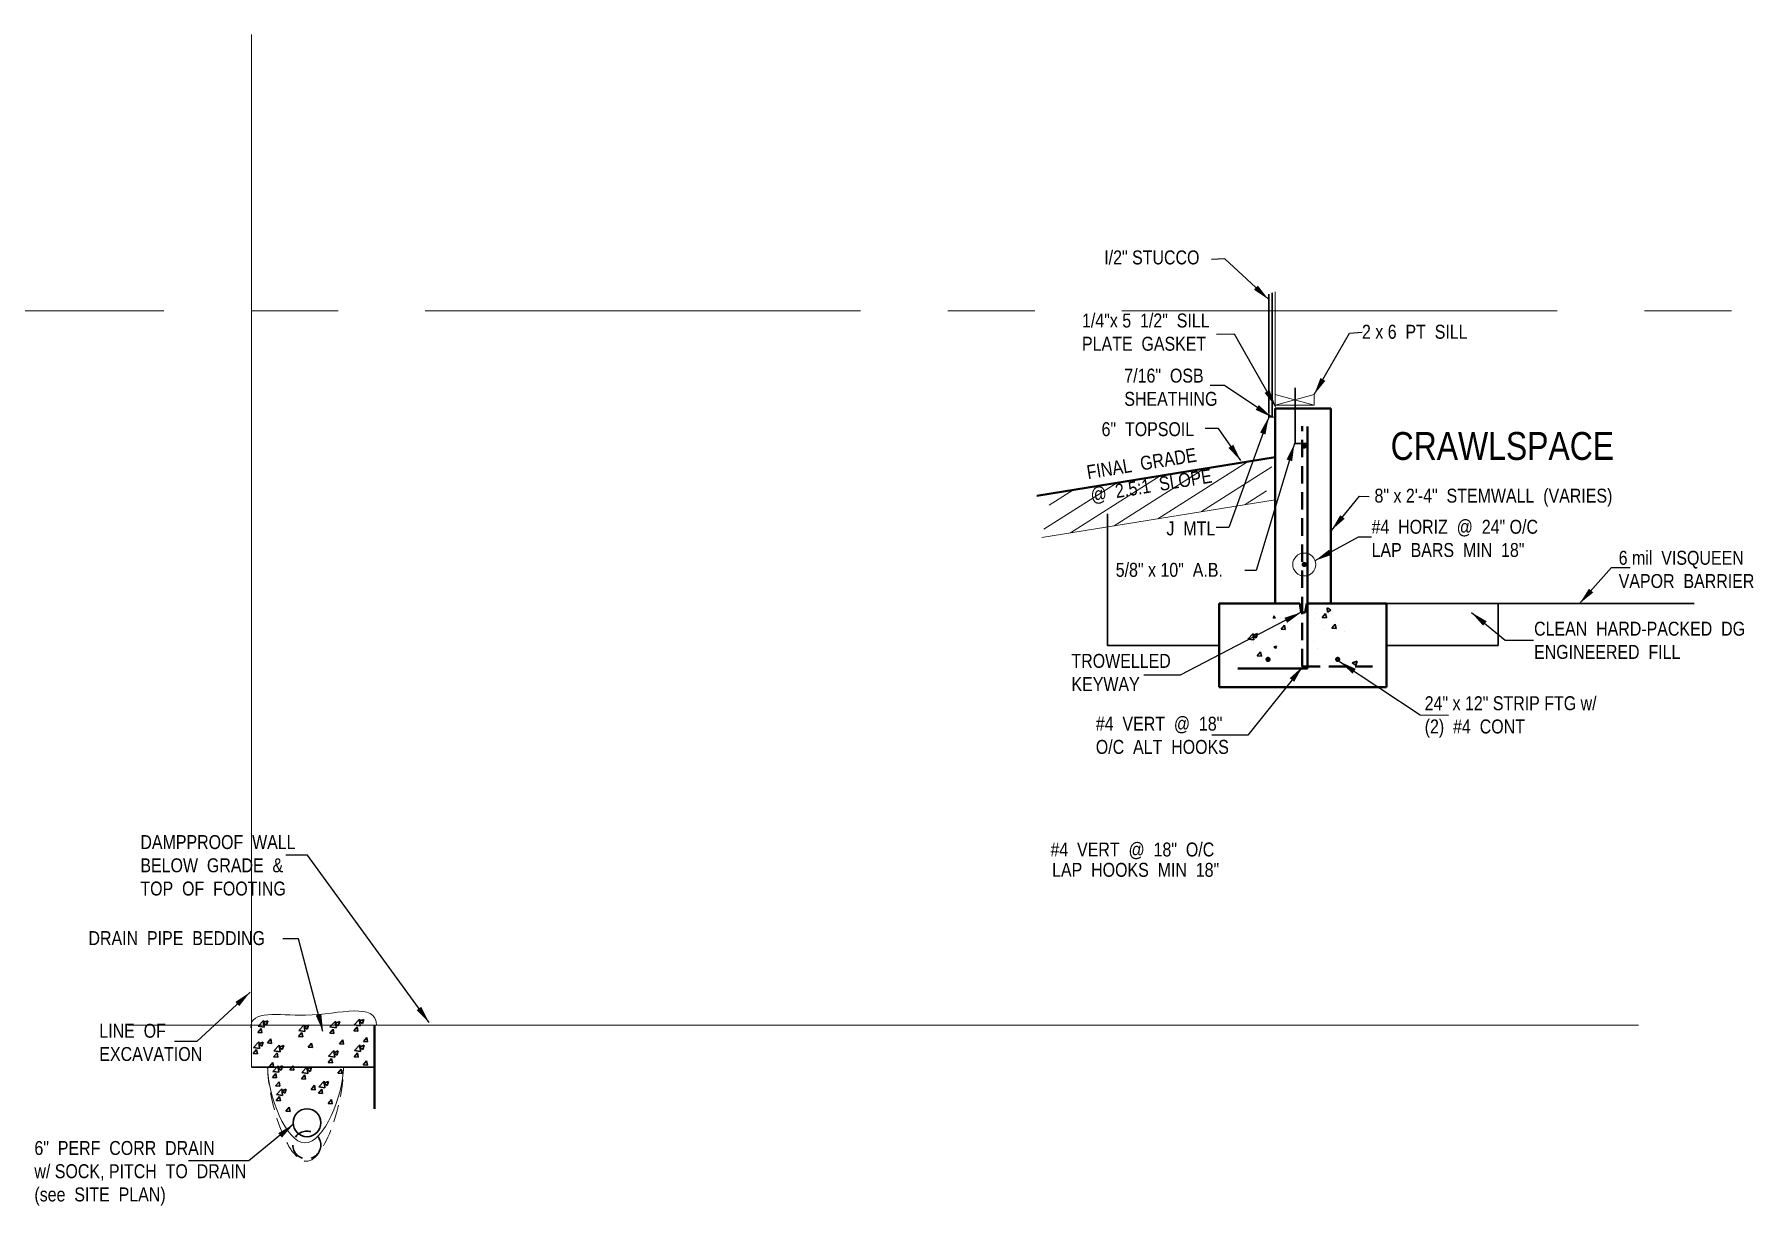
# Model space of a CAD drawing. Header units: inches. Extents: x 2775 to 28360, y 1488 to 9823.
# Drawn here: x 12912.4 to 13159.1, y 1973.4 to 2141.5 of the extents above; entities that cross this region are included whole.
import ezdxf

# ---------------------------------------------------------------- set-up
doc = ezdxf.new("R2010")
doc.units = ezdxf.units.IN
doc.header["$LTSCALE"] = 0.5
doc.header["$MEASUREMENT"] = 0
for name, pattern in [('CENTER', [2, 1.25, -0.25, 0.25, -0.25]), ('DASHED', [0.75, 0.5, -0.25]), ('HIDDEN', [0.375, 0.25, -0.125])]:
    doc.linetypes.add(name, pattern=pattern)
for name, color, linetype, lineweight in [('CONCRETE', 7, 'CONTINUOUS', 30), ('FOUNDATION', 7, 'CONTINUOUS', 40), ('FOUNDATION TEXT', 7, 'CONTINUOUS', 9), ('LAYOUT', 6, 'CONTINUOUS', 9)]:
    doc.layers.add(name, color=color, linetype=linetype, lineweight=lineweight)
doc.layers.add('FINFRAMING', color=4, linetype='CONTINUOUS')
doc.styles.add('ARCHENT', font='technical.ttf', dxfattribs={"height": 2})
doc.dimstyles.new('ARCHENTLTD', dxfattribs={"dimtxt": 12, "dimasz": 6, "dimexe": 9, "dimexo": 3, "dimgap": 1, "dimtad": 0, "dimdec": 4, "dimzin": 1, "dimdsep": 46, "dimlunit": 4, "dimtxsty": 'ARCHENT', "dimcen": 6, "dimaunit": 1, "dimadec": 5, "dimazin": 0, "dimtfac": 1, "dimtdec": 4, "dimtofl": 0, "dimtmove": 0, "dimatfit": 3, "dimfxl": 1, "dimfrac": 2, "dimtolj": 1, "dimtzin": 0, "dimarcsym": 0})

msp = doc.modelspace()

# ---------------------------------------------------------------- texts
at = {"layer": 'CONCRETE', "color": 7, "linetype": 'Continuous', "lineweight": 9, "ltscale": 0.125, "char_height": 2, "attachment_point": 1, "style": 'ARCHENT'}
for s, insert in [('I/2" STUCCO', (13065.92725, 2110.48453)), ('1/4"x 5  1/2"  SILL  \\PPLATE  GASKET', (13062.73768, 2101.42782)), ('7/16"  OSB\\PSHEATHING', (13068.81298, 2093.51898)), ('6"  TOPSOIL', (13065.54621, 2085.83827)), ('J  MTL', (13074.86221, 2071.59042)), ('5/8" x 10"  A.B.', (13067.57935, 2065.64794)), ('DAMPPROOF  WALL \\PBELOW  GRADE  &\\PTOP  OF  FOOTING', (12927.58078, 2026.57764)), ('DRAIN  PIPE  BEDDING', (12920.13133, 2012.79777)), ('6"  PERF  CORR  DRAIN\\Pw/ SOCK, PITCH  TO  DRAIN\\P(see  SITE  PLAN)', (12912.36937, 1982.6758))]:
    msp.add_mtext(s, dxfattribs=dict(at, insert=insert))
at = {"layer": 'CONCRETE', "color": 7, "linetype": 'Continuous', "lineweight": 9, "ltscale": 0.125, "attachment_point": 1, "style": 'ARCHENT'}
for s, insert, char_height, width in [('2 x 6  PT  SILL', (13102.92298, 2099.81191), 2, 19.8125), ('CRAWLSPACE', (13107.04353, 2084.42417), 4, 36.0625), ('6 mil  VISQUEEN  \\PVAPOR  BARRIER', (13139.77091, 2067.37481), 2, 36.0625)]:
    msp.add_mtext(s, dxfattribs=dict(at, insert=insert, char_height=char_height, width=width))
at = {"layer": 'CONCRETE', "color": 7, "linetype": 'Continuous', "lineweight": 9, "ltscale": 0.15, "char_height": 2, "attachment_point": 1, "style": 'ARCHENT'}
for s, insert in [('#4  VERT  @  18"  O/C', (13058.20804, 2025.51159)), ('LAP  HOOKS  MIN  18"', (13058.44489, 2022.59517))]:
    msp.add_mtext(s, dxfattribs=dict(at, insert=insert))
at = {"layer": 'CONCRETE', "color": 7, "linetype": 'Continuous', "lineweight": 9, "ltscale": 0.15, "insert": (12921.68829, 1999.49819), "char_height": 2, "width": 29.8125, "attachment_point": 1, "style": 'ARCHENT'}
msp.add_mtext('LINE  OF\\PEXCAVATION', dxfattribs=at)
at = {"layer": 'FOUNDATION TEXT', "color": 7, "linetype": 'Continuous', "lineweight": 9, "ltscale": 0.125, "insert": (13063.27423, 2079.61926), "char_height": 2, "width": 22.375, "attachment_point": 1, "rotation": 9.2600076, "style": 'ARCHENT'}
msp.add_mtext('FINAL  GRADE\\P@  2.5:1  SLOPE', dxfattribs=at)
at = {"layer": 'FOUNDATION TEXT', "color": 7, "linetype": 'Continuous', "lineweight": 9, "ltscale": 0.15, "insert": (13104.72091, 2076.29226), "char_height": 2, "attachment_point": 1, "style": 'ARCHENT'}
msp.add_mtext('8" x 2\'-4"  STEMWALL  (VARIES)', dxfattribs=at)
at = {"layer": 'FOUNDATION TEXT', "color": 7, "linetype": 'Continuous', "lineweight": 9, "ltscale": 0.15, "char_height": 2, "attachment_point": 1, "style": 'ARCHENT'}
for s, insert, width in [('#4  HORIZ  @  24" O/C\\PLAP  BARS  MIN  18"', (13104.29907, 2071.82843), 30.1875), ('CLEAN  HARD-PACKED  DG\\PENGINEERED  FILL', (13127.62396, 2057.19936), 51.7326922), ('#4  VERT  @  18"\\PO/C  ALT  HOOKS', (13064.71812, 2043.5714), 36.125)]:
    msp.add_mtext(s, dxfattribs=dict(at, insert=insert, width=width))
at = {"layer": 'FOUNDATION TEXT', "color": 7, "linetype": 'Continuous', "lineweight": 9, "ltscale": 0.125, "insert": (13061.2231, 2052.58011), "char_height": 2, "attachment_point": 1, "style": 'ARCHENT'}
msp.add_mtext('TROWELLED\\PKEYWAY', dxfattribs=at)
at = {"layer": 'FOUNDATION TEXT', "color": 7, "linetype": 'Continuous', "lineweight": 9, "ltscale": 0.05, "insert": (13111.92497, 2046.50518), "char_height": 2, "attachment_point": 1, "style": 'ARCHENT'}
msp.add_mtext('24" x 12" STRIP FTG w/\\P(2)  #4  CONT', dxfattribs=at)

# ---------------------------------------------------------------- hatches: boundary and pattern name
at = {"layer": 'FOUNDATION', "lineweight": 9, "ltscale": 1.5}
h = msp.add_hatch(dxfattribs=at)
h.set_pattern_fill('ANSI31', color=3, scale=20, angle=12.6104568, style=0)
h.set_pattern_definition([(32.389543, (1398.051, 2644.2262), (-1.33918173, 2.11106426), [])])
h.paths.add_polyline_path([(13088.88804, 2074.45687), (13090.29887, 2080.76318), (13058.40271, 2075.6023), (13056.99187, 2069.29599)])

# ---------------------------------------------------------------- linework, layer by layer
at = {"layer": 'CONCRETE', "color": 7, "linetype": 'Continuous', "lineweight": 20}
msp.add_line((12943.5206, 2141.49106), (12943.5206, 1993.29602), dxfattribs=at)
at = {"layer": 'CONCRETE', "color": 7, "linetype": 'Continuous', "lineweight": 30, "ltscale": 0.25}
msp.add_line((13089.53436, 2104.19791), (13089.53436, 2087.18714), dxfattribs=at)
at = {"layer": 'CONCRETE', "color": 7, "linetype": 'Continuous', "ltscale": 1.5}
msp.add_line((13090.03436, 2104.41283), (13090.03436, 2086.56214), dxfattribs=at)
at = {"layer": 'CONCRETE', "color": 7, "lineweight": 20, "ltscale": 0.25}
for p, q in [((13090.47129, 2088.04677), (13090.47129, 2104.55309)), ((13096.06706, 2088.29838), (13096.06706, 2089.80938))]:
    msp.add_line(p, q, dxfattribs=at)
at = {"layer": 'CONCRETE', "color": 7, "linetype": 'Continuous', "lineweight": 30, "ltscale": 0.125}
for p, q in [((13093.3372, 2090.75541), (13093.3372, 2082.75541)), ((13089.53436, 2086.56214), (13089.53436, 2087.06214)), ((13093.3372, 2082.75541), (13094.97886, 2082.75541))]:
    msp.add_line(p, q, dxfattribs=at)
at = {"layer": 'CONCRETE', "color": 7, "lineweight": 9, "ltscale": 0.25}
for p, q in [((13090.47129, 2088.29677), (13096.06706, 2089.81006)), ((13090.47129, 2089.8078), (13096.06706, 2088.29838))]:
    msp.add_line(p, q, dxfattribs=at)
at = {"layer": 'CONCRETE', "color": 7, "linetype": 'Continuous', "lineweight": 9, "ltscale": 0.125}
msp.add_line((13090.47129, 2088.29677), (13096.06706, 2088.29856), dxfattribs=at)
at = {"layer": 'CONCRETE', "color": 7, "linetype": 'Continuous', "lineweight": 20, "ltscale": 0.125}
msp.add_line((13090.47129, 2086.56214), (13089.53436, 2086.56214), dxfattribs=at)
at = {"layer": 'CONCRETE', "color": 7, "linetype": 'DASHED', "lineweight": 40, "ltscale": 10}
for p, q in [((13094.33566, 2050.79677), (13094.33566, 2085.24955)), ((13104.43796, 2050.79677), (13094.43796, 2050.79677))]:
    msp.add_line(p, q, dxfattribs=at)
at = {"layer": 'CONCRETE', "color": 7, "linetype": 'Continuous', "lineweight": 40, "ltscale": 1.5}
for p, q in [((13095.11431, 2050.47), (13095.11431, 2085.20933)), ((13085.11438, 2050.47), (13095.11438, 2050.47))]:
    msp.add_line(p, q, dxfattribs=at)
at = {"layer": 'CONCRETE', "lineweight": 30, "ltscale": 1.5}
for p, q in [((13066.40454, 2053.79677), (13066.40454, 2072.70772)), ((13106.43796, 2059.79677), (13150.59608, 2059.79677)), ((13122.47137, 2059.79677), (13122.47137, 2053.79677)), ((13082.43796, 2053.79677), (13066.40454, 2053.79677)), ((13122.47137, 2053.79677), (13106.43796, 2053.79677)), ((12961.19093, 1993.29602), (12943.5206, 1993.29602))]:
    msp.add_line(p, q, dxfattribs=at)
at = {"layer": 'CONCRETE', "color": 7, "linetype": 'Continuous', "ltscale": 3}
for p, q in [((13096.30033, 2058.34371), (13096.30033, 2058.34371)), ((13097.21748, 2057.80901), (13097.69957, 2058.38354)), ((13097.81507, 2057.75669), (13097.69944, 2058.38352)), ((13097.95742, 2059.20151), (13098.45485, 2058.86599)), ((13098.11148, 2058.33207), (13098.11148, 2058.33207)), ((13091.00606, 2057.04565), (13091.00606, 2057.04565)), ((13091.24926, 2057.70352), (13091.24926, 2057.70352)), ((13091.30918, 2056.15015), (13091.79127, 2056.72468)), ((13091.30918, 2056.15015), (13091.9069, 2056.09786)), ((13091.90677, 2056.09784), (13091.79114, 2056.72466)), ((13091.82076, 2057.50388), (13091.82076, 2057.50388)), ((13092.20867, 2057.01575), (13092.20867, 2057.01575)), ((13092.22217, 2056.36828), (13092.22217, 2056.36828)), ((13092.62155, 2056.98238), (13092.62155, 2056.98238)), ((13092.85009, 2056.44384), (13092.85009, 2056.44384)), ((13094.32416, 2057.83346), (13094.32416, 2057.83346)), ((13095.57088, 2057.05964), (13095.57088, 2057.05964)), ((13096.05713, 2057.68583), (13096.05713, 2057.68583)), ((13097.21748, 2057.80901), (13097.81519, 2057.75672)), ((13097.5604, 2056.14273), (13097.5604, 2056.14273)), ((13098.04054, 2058.0168), (13098.04054, 2058.0168)), ((13098.60499, 2056.28709), (13099.08708, 2056.86162)), ((13098.60499, 2056.28709), (13099.20271, 2056.2348)), ((13099.20257, 2056.23477), (13099.08695, 2056.8616)), ((13099.16559, 2057.27529), (13099.16559, 2057.27529)), ((13100.43669, 2055.82113), (13100.43669, 2055.82113)), ((13086.52789, 2054.71678), (13087.30677, 2055.52854)), ((13086.52789, 2054.71678), (13087.41726, 2054.57885)), ((13087.23385, 2055.22784), (13087.93404, 2055.49661)), ((13087.23385, 2055.22784), (13087.73128, 2054.89232)), ((13087.41712, 2054.57885), (13087.30664, 2055.52855)), ((13087.31697, 2054.04313), (13087.31697, 2054.04313)), ((13087.73114, 2054.8923), (13087.9339, 2055.49659)), ((13088.44202, 2053.30162), (13088.44202, 2053.30162)), ((13094.60483, 2054.82008), (13094.60483, 2054.82008)), ((13095.93553, 2054.3569), (13095.93553, 2054.3569)), ((13096.5349, 2053.33117), (13096.5349, 2053.33117)), ((13087.88142, 2052.31342), (13088.36351, 2052.88795)), ((13087.88142, 2052.31342), (13088.47914, 2052.26113)), ((13088.479, 2052.2611), (13088.36338, 2052.88793)), ((13101.53627, 2051.29337), (13102.23645, 2051.56215)), ((13101.53627, 2051.29337), (13102.03369, 2050.95786)), ((13102.03356, 2050.95784), (13102.23632, 2051.56213)), ((12944.46923, 1999.15014), (12945.24811, 1999.9619)), ((12944.46923, 1999.15014), (12945.35859, 1999.01221)), ((12945.17519, 1999.6612), (12945.87538, 1999.92997)), ((12945.17519, 1999.6612), (12945.67261, 1999.32568)), ((12945.35846, 1999.01221), (12945.24798, 1999.96191)), ((12945.67248, 1999.32566), (12945.87524, 1999.92995)), ((12950.31425, 1998.54058), (12951.09313, 1999.35235)), ((12951.02021, 1999.05164), (12951.72039, 1999.32042)), ((12951.02021, 1999.05164), (12951.51763, 1998.71612)), ((12951.20348, 1998.40265), (12951.09299, 1999.35235)), ((12951.5175, 1998.7161), (12951.72026, 1999.32039)), ((12954.787, 1999.04857), (12955.56589, 1999.86034)), ((12954.787, 1999.04857), (12955.67637, 1998.91064)), ((12955.49296, 1999.55963), (12956.19315, 1999.8284)), ((12955.49296, 1999.55963), (12955.99039, 1999.22411)), ((12955.67623, 1998.91064), (12955.56575, 1999.86034)), ((12955.99025, 1999.22409), (12956.19301, 1999.82838)), ((12958.20917, 1998.47191), (12958.69126, 1999.04644)), ((12958.24315, 1999.35335), (12959.02204, 2000.16511)), ((12958.24315, 1999.35335), (12959.13252, 1999.21541)), ((12958.80676, 1998.41959), (12958.69113, 1999.04642)), ((12958.94911, 1999.86441), (12959.6493, 2000.13318)), ((12958.94911, 1999.86441), (12959.44654, 1999.52889)), ((12959.13238, 1999.21542), (12959.0219, 2000.16512)), ((12959.4464, 1999.52887), (12959.64917, 2000.13316)), ((12943.80847, 1996.10221), (12944.58735, 1996.91398)), ((12944.43524, 1998.2687), (12944.91734, 1998.84323)), ((12944.43524, 1998.2687), (12945.03296, 1998.21641)), ((12944.51443, 1996.61327), (12945.21461, 1996.88205)), ((12944.51443, 1996.61327), (12945.01185, 1996.27776)), ((12944.69769, 1995.96428), (12944.58721, 1996.91398)), ((12945.03283, 1998.21638), (12944.91721, 1998.84321)), ((12945.01172, 1996.27773), (12945.21448, 1996.88202)), ((12945.82276, 1996.74678), (12946.30485, 1997.32131)), ((12945.82276, 1996.74678), (12946.42047, 1996.69449)), ((12946.42034, 1996.69446), (12946.30471, 1997.32129)), ((12946.7462, 1995.62616), (12947.52509, 1996.43793)), ((12947.45217, 1996.13722), (12948.15235, 1996.40599)), ((12947.63543, 1995.48823), (12947.52495, 1996.43793)), ((12947.94945, 1995.80168), (12948.15222, 1996.40597)), ((12950.28026, 1997.65915), (12950.76235, 1998.23368)), ((12950.28026, 1997.65915), (12950.87798, 1997.60685)), ((12950.31425, 1998.54058), (12951.20361, 1998.40265)), ((12950.87785, 1997.60683), (12950.76222, 1998.23366)), ((12951.66778, 1996.13722), (12952.14987, 1996.71176)), ((12952.26536, 1996.08491), (12952.14973, 1996.71173)), ((12954.75302, 1998.16713), (12955.23511, 1998.74167)), ((12954.75302, 1998.16713), (12955.35073, 1998.11484)), ((12955.35061, 1998.11482), (12955.23498, 1998.74164)), ((12956.14053, 1996.64521), (12956.62262, 1997.21974)), ((12956.14053, 1996.64521), (12956.73825, 1996.59292)), ((12956.73811, 1996.59289), (12956.62249, 1997.21972)), ((12958.20917, 1998.47191), (12958.80688, 1998.41962)), ((12958.29401, 1995.64503), (12959.0729, 1996.4568)), ((12958.99997, 1996.15609), (12959.70016, 1996.42486)), ((12959.18324, 1995.5071), (12959.07276, 1996.4568)), ((12959.49726, 1995.82055), (12959.70003, 1996.42484)), ((12959.59668, 1996.94999), (12960.07877, 1997.52452)), ((12959.59668, 1996.94999), (12960.1944, 1996.8977)), ((12960.19426, 1996.89767), (12960.07864, 1997.5245)), ((12943.77448, 1995.22078), (12944.25657, 1995.79531)), ((12943.77448, 1995.22078), (12944.3722, 1995.16848)), ((12943.80847, 1996.10221), (12944.69783, 1995.96428)), ((12944.37207, 1995.16846), (12944.25644, 1995.79529)), ((12946.0927, 1993.37064), (12946.57479, 1993.94517)), ((12946.69028, 1993.31832), (12946.57465, 1993.94515)), ((12946.71222, 1994.74472), (12947.19431, 1995.31926)), ((12946.71222, 1994.74472), (12947.30994, 1994.69243)), ((12946.7462, 1995.62616), (12947.63557, 1995.48823)), ((12947.30981, 1994.69241), (12947.19418, 1995.31923)), ((12947.45217, 1996.13722), (12947.94959, 1995.8017)), ((12951.66778, 1996.13722), (12952.26549, 1996.08493)), ((12954.5497, 1993.95083), (12955.03179, 1994.52536)), ((12954.5497, 1993.95083), (12955.14741, 1993.89853)), ((12954.58368, 1994.83226), (12955.36256, 1995.64403)), ((12954.58368, 1994.83226), (12955.47305, 1994.69433)), ((12955.14728, 1993.89851), (12955.03166, 1994.52534)), ((12955.28964, 1995.34332), (12955.98983, 1995.6121)), ((12955.28964, 1995.34332), (12955.78707, 1995.00781)), ((12955.47291, 1994.69433), (12955.36243, 1995.64403)), ((12955.78693, 1995.00778), (12955.98969, 1995.61207)), ((12958.26003, 1994.76359), (12958.74212, 1995.33813)), ((12958.26003, 1994.76359), (12958.85775, 1994.7113)), ((12958.29401, 1995.64503), (12959.18338, 1995.5071)), ((12958.85762, 1994.71128), (12958.74199, 1995.3381)), ((12958.99997, 1996.15609), (12959.4974, 1995.82057)), ((12959.57428, 1993.59308), (12960.05637, 1994.16761)), ((12960.17186, 1993.54076), (12960.05624, 1994.16759)), ((12946.0927, 1993.37064), (12946.69042, 1993.31835)), ((12946.54037, 1991.793), (12947.02246, 1992.36753)), ((12946.54037, 1991.793), (12947.13809, 1991.74071)), ((12946.57436, 1992.67444), (12947.35324, 1993.4862)), ((12946.57436, 1992.67444), (12947.46372, 1992.53651)), ((12947.13796, 1991.74068), (12947.02233, 1992.36751)), ((12947.28032, 1993.1855), (12947.9805, 1993.45427)), ((12947.28032, 1993.1855), (12947.77774, 1992.84998)), ((12947.46358, 1992.53651), (12947.3531, 1993.48621)), ((12947.77761, 1992.84996), (12947.98037, 1993.45425)), ((12949.03044, 1992.89459), (12949.51253, 1993.46912)), ((12949.03044, 1992.89459), (12949.62815, 1992.84229)), ((12949.62802, 1992.84227), (12949.51239, 1993.46909)), ((12950.70713, 1991.61468), (12951.18922, 1992.18921)), ((12950.70713, 1991.61468), (12951.30484, 1991.56239)), ((12950.74111, 1992.49612), (12951.51999, 1993.30788)), ((12950.74111, 1992.49612), (12951.63048, 1992.35819)), ((12951.30471, 1991.56236), (12951.18909, 1992.18919)), ((12951.44707, 1993.00718), (12952.14726, 1993.27595)), ((12951.44707, 1993.00718), (12951.9445, 1992.67166)), ((12951.63034, 1992.35819), (12951.51986, 1993.30789)), ((12951.94436, 1992.67164), (12952.14712, 1993.27593)), ((12955.93721, 1992.42891), (12956.4193, 1993.00344)), ((12955.93721, 1992.42891), (12956.53493, 1992.37661)), ((12956.53479, 1992.37659), (12956.41917, 1993.00342)), ((12959.57428, 1993.59308), (12960.172, 1993.54079)), ((12946.99718, 1990.5993), (12947.47927, 1991.17383)), ((12946.99718, 1990.5993), (12947.5949, 1990.547)), ((12947.07604, 1988.47473), (12947.55813, 1989.04927)), ((12947.11002, 1989.35617), (12947.88891, 1990.16794)), ((12947.11002, 1989.35617), (12947.99939, 1989.21824)), ((12947.59476, 1990.54698), (12947.47914, 1991.1738)), ((12947.67363, 1988.42242), (12947.558, 1989.04924)), ((12947.81599, 1989.86723), (12948.51617, 1990.136)), ((12947.81599, 1989.86723), (12948.31341, 1989.53171)), ((12947.99925, 1989.21824), (12947.88877, 1990.16794)), ((12948.31327, 1989.53169), (12948.51604, 1990.13598)), ((12952.09464, 1990.09276), (12952.57673, 1990.66729)), ((12952.09464, 1990.09276), (12952.69236, 1990.04047)), ((12952.69222, 1990.04044), (12952.5766, 1990.66727)), ((12953.13833, 1989.56346), (12953.62042, 1990.138)), ((12953.13833, 1989.56346), (12953.73605, 1989.51117)), ((12953.17231, 1990.4449), (12953.9512, 1991.25667)), ((12953.17231, 1990.4449), (12954.06168, 1990.30697)), ((12953.73592, 1989.51115), (12953.62029, 1990.13797)), ((12953.87827, 1990.95596), (12954.57846, 1991.22473)), ((12953.87827, 1990.95596), (12954.3757, 1990.62044)), ((12954.06154, 1990.30697), (12953.95106, 1991.25667)), ((12954.37556, 1990.62042), (12954.57833, 1991.22471)), ((12947.07604, 1988.47473), (12947.67376, 1988.42244)), ((12948.46355, 1986.95281), (12948.94564, 1987.52734)), ((12948.46355, 1986.95281), (12949.06127, 1986.90052)), ((12949.06114, 1986.90049), (12948.94551, 1987.52732)), ((12954.52584, 1988.04154), (12955.00793, 1988.61608)), ((12954.52584, 1988.04154), (12955.12356, 1987.98925)), ((12955.12342, 1987.98922), (12955.0078, 1988.61605))]:
    msp.add_line(p, q, dxfattribs=at)
at = {"layer": 'CONCRETE', "ltscale": 1.5}
for p, q in [((13097.95041, 2059.19221), (13097.98055, 2058.5897)), ((13097.98055, 2058.5897), (13098.44786, 2058.87588)), ((13090.26308, 2058.02854), (13090.21321, 2057.68811)), ((13090.21321, 2057.68811), (13090.49572, 2057.77945)), ((13090.25213, 2053.61223), (13090.65719, 2053.68453)), ((13090.65719, 2053.68453), (13090.51978, 2053.35204))]:
    msp.add_line(p, q, dxfattribs=at)
at = {"layer": 'CONCRETE', "lineweight": 20, "ltscale": 1.5}
msp.add_line((13142.59132, 1999.29602), (12925.82583, 1999.29602), dxfattribs=at)
at = {"layer": 'CONCRETE', "linetype": 'Continuous', "lineweight": 25, "ltscale": 0.5}
msp.add_line((12961.21536, 1999.29602), (12961.21536, 1998.54602), dxfattribs=at)
at = {"layer": 'CONCRETE', "color": 1, "linetype": 'Continuous', "ltscale": 1.5, "const_width": 0.375}
for points in [[(13094.79308, 2082.40172, -1), (13094.41808, 2082.40172, -1)], [(13094.82273, 2065.41265, -1), (13094.44773, 2065.41265, -1)]]:
    msp.add_lwpolyline(points, format="xyb", close=True, dxfattribs=at)
at = {"layer": 'CONCRETE', "color": 7, "linetype": 'Continuous', "ltscale": 1.5, "const_width": 0.375}
for points in [[(13089.25046, 2051.79677, 1), (13089.62546, 2051.79677, 1)], [(13099.62546, 2051.79677, -1), (13099.25046, 2051.79677, -1)]]:
    msp.add_lwpolyline(points, format="xyb", close=True, dxfattribs=at)
at = {"layer": 'CONCRETE', "color": 7, "linetype": 'Continuous', "ltscale": 0.25}
msp.add_circle((12951.49735, 1985.295), 2, dxfattribs=at)
at = {"layer": 'CONCRETE', "color": 7, "linetype": 'HIDDEN', "ltscale": 20}
msp.add_circle((12951.47012, 1982.10415), 2, dxfattribs=at)
at = {"layer": 'CONCRETE', "color": 7, "linetype": 'Continuous', "lineweight": 9, "ltscale": 0.125}
for points, start_tangent, end_tangent in [([(12943.43037, 1998.91261), (12951.27882, 2000.74428), (12961.46868, 1999.26221)], (-0.014252469, 0.999898428), (0.014252469, -0.999898428)), ([(12945.85189, 1993.29538), (12951.20217, 1982.39829), (12956.71409, 1993.29538)], (0, -1), (0, 1))]:
    msp.add_spline(points, degree=3, dxfattribs=dict(at, start_tangent=start_tangent, end_tangent=end_tangent))
at = {"layer": 'CONCRETE', "color": 7, "linetype": 'HIDDEN', "lineweight": 9, "ltscale": 20, "start_tangent": (0, -1), "end_tangent": (0, 1)}
msp.add_spline([(12945.8507, 1993.29192), (12951.41404, 1979.77006), (12956.74861, 1993.26587)], degree=3, dxfattribs=at)
at = {"layer": 'FINFRAMING', "color": 7, "linetype": 'Continuous', "lineweight": 9, "ltscale": 0.25}
for p, q in [((13090.5125, 2057.77937), (13090.2625, 2058.02937)), ((13090.5125, 2053.35995), (13090.2625, 2053.60995))]:
    msp.add_line(p, q, dxfattribs=at)
at = {"layer": 'FOUNDATION', "ltscale": 1.5}
for p, q in [((13090.47129, 2087.79677), (13098.47129, 2087.79677)), ((13090.47129, 2059.79677), (13090.47129, 2087.79677)), ((13098.47129, 2059.79677), (13098.47129, 2087.79677)), ((13082.43796, 2059.79677), (13093.9956, 2059.79677)), ((13082.43796, 2059.79677), (13082.43796, 2047.79677)), ((13094.99942, 2059.79677), (13106.43796, 2059.79677)), ((13106.43796, 2059.79677), (13106.43796, 2047.79677)), ((13082.43796, 2047.79677), (13106.43796, 2047.79677)), ((12961.19093, 1999.29602), (12961.19093, 1987.29602))]:
    msp.add_line(p, q, dxfattribs=at)
at = {"layer": 'FOUNDATION', "color": 3, "ltscale": 1.5}
msp.add_line((13056.26815, 2075.25692), (13090.48647, 2080.79354), dxfattribs=at)
at = {"layer": 'FOUNDATION', "color": 3, "lineweight": 20, "ltscale": 1.5}
msp.add_line((13056.99187, 2069.29599), (13090.47129, 2074.71305), dxfattribs=at)
at = {"layer": 'FOUNDATION', "color": 7, "linetype": 'Continuous', "ltscale": 0.5}
for p, q in [((13094.21077, 2058.52821), (13093.9956, 2059.79677)), ((13094.78815, 2058.52863), (13095.00325, 2059.79677))]:
    msp.add_line(p, q, dxfattribs=at)
at = {"layer": 'FOUNDATION', "color": 7, "linetype": 'Continuous', "ltscale": 0.125}
msp.add_line((13094.21077, 2058.52821), (13094.78815, 2058.52863), dxfattribs=at)
at = {"layer": 'FOUNDATION TEXT', "color": 7, "linetype": 'Continuous', "ltscale": 0.15}
msp.add_circle((13094.63523, 2065.41265), 1.64903, dxfattribs=at)
at = {"layer": 'LAYOUT', "color": 1, "linetype": 'CENTER', "lineweight": 9, "ltscale": 100}
msp.add_line((11268.46182, 2101.79677), (14912.48077, 2101.79677), dxfattribs=at)

msp.set_redraw_order([(e.dxf.handle, doc.entitydb.next_handle()) for e in msp.query("TEXT MTEXT ATTDEF DIMENSION ARC_DIMENSION")])  # texts and dimensions are drawn at this point

# ---------------------------------------------------------------- leaders
at = {"layer": 'CONCRETE', "color": 7, "lineweight": 9, "ltscale": 0.25}
for points in [[(13089.53131, 2103.44429), (13083.23657, 2109.27151), (13081.30617, 2109.19024)], [(13093.22884, 2082.75541), (13087.73376, 2064.55457), (13086.10761, 2064.55457)], [(12969.03603, 1999.67643), (12951.55769, 2023.70957), (12948.46358, 2023.70728)]]:
    msp.add_leader(points, dimstyle='ARCHENTLTD', override={"dimasz": 2.5, "dimgap": 2, "dimtad": 0}, dxfattribs=at)
at = {"layer": 'CONCRETE', "color": 7, "linetype": 'Continuous', "lineweight": 20, "ltscale": 0.125}
for points in [[(13090.53365, 2088.07017), (13084.6369, 2098.48116), (13082.03474, 2098.41451)], [(13089.97017, 2086.55417), (13083.20077, 2091.11344), (13081.15115, 2091.11344)], [(13134.15429, 2059.79677), (13138.73338, 2064.97561), (13141.42106, 2064.97561)]]:
    msp.add_leader(points, dimstyle='ARCHENTLTD', override={"dimasz": 2.5, "dimgap": 2, "dimtad": 0}, dxfattribs=at)
at = {"layer": 'CONCRETE', "color": 7, "linetype": 'Continuous', "lineweight": 9, "ltscale": 0.125}
for points in [[(13096.06706, 2089.81006), (13101.13177, 2098.60024), (13102.95724, 2098.75456)], [(13089.53436, 2086.56214), (13083.8086, 2070.71778), (13082.01423, 2070.71778)], [(12953.79267, 1998.39378), (12950.27915, 2011.71244), (12948.02586, 2011.71244)], [(12943.32388, 2004.02922), (12935.67481, 1996.95721), (12932.46573, 1996.95432)], [(12949.56705, 1985.07127), (12943.15696, 1979.81051), (12934.50615, 1979.84)]]:
    msp.add_leader(points, dimstyle='ARCHENTLTD', override={"dimasz": 2.5, "dimgap": 2, "dimtad": 0}, dxfattribs=at)
at = {"layer": 'CONCRETE', "color": 7, "linetype": 'Continuous', "ltscale": 0.125}
msp.add_leader([(13085.52241, 2080.31553), (13082.33696, 2084.92414), (13080.41228, 2084.9151)], dimstyle='ARCHENTLTD', override={"dimasz": 2.5, "dimgap": 2, "dimtad": 0}, dxfattribs=at)
at = {"layer": 'FOUNDATION TEXT', "color": 7, "linetype": 'Continuous', "ltscale": 0.15}
for points in [[(13098.53237, 2070.31471), (13102.57131, 2075.20413), (13103.97912, 2075.1576)], [(13096.18857, 2065.9662), (13102.42364, 2069.36882), (13104.29907, 2069.38759)]]:
    msp.add_leader(points, dimstyle='ARCHENTLTD', override={"dimasz": 2.5, "dimgap": 2, "dimtad": 0}, dxfattribs=at)
at = {"layer": 'FOUNDATION TEXT', "color": 7, "lineweight": 20, "ltscale": 0.25}
for points in [[(13094.20753, 2058.55423), (13076.83935, 2049.52962), (13071.58991, 2049.52962)], [(13094.43475, 2050.79423), (13086.52445, 2040.91421), (13081.38398, 2040.91421)]]:
    msp.add_leader(points, dimstyle='ARCHENTLTD', override={"dimasz": 2.5, "dimgap": 2, "dimtad": 0}, dxfattribs=at)
at = {"layer": 'FOUNDATION TEXT', "color": 7, "linetype": 'Continuous', "lineweight": 9, "ltscale": 0.05}
for points in [[(13118.63038, 2058.53558), (13123.48436, 2054.55471), (13127.54466, 2054.55346)], [(13099.72043, 2051.47834), (13111.29194, 2043.8159), (13115.35224, 2043.81465)]]:
    msp.add_leader(points, dimstyle='ARCHENTLTD', override={"dimasz": 2.5, "dimgap": 2, "dimtad": 0}, dxfattribs=at)

doc.saveas('drawing.dxf')
